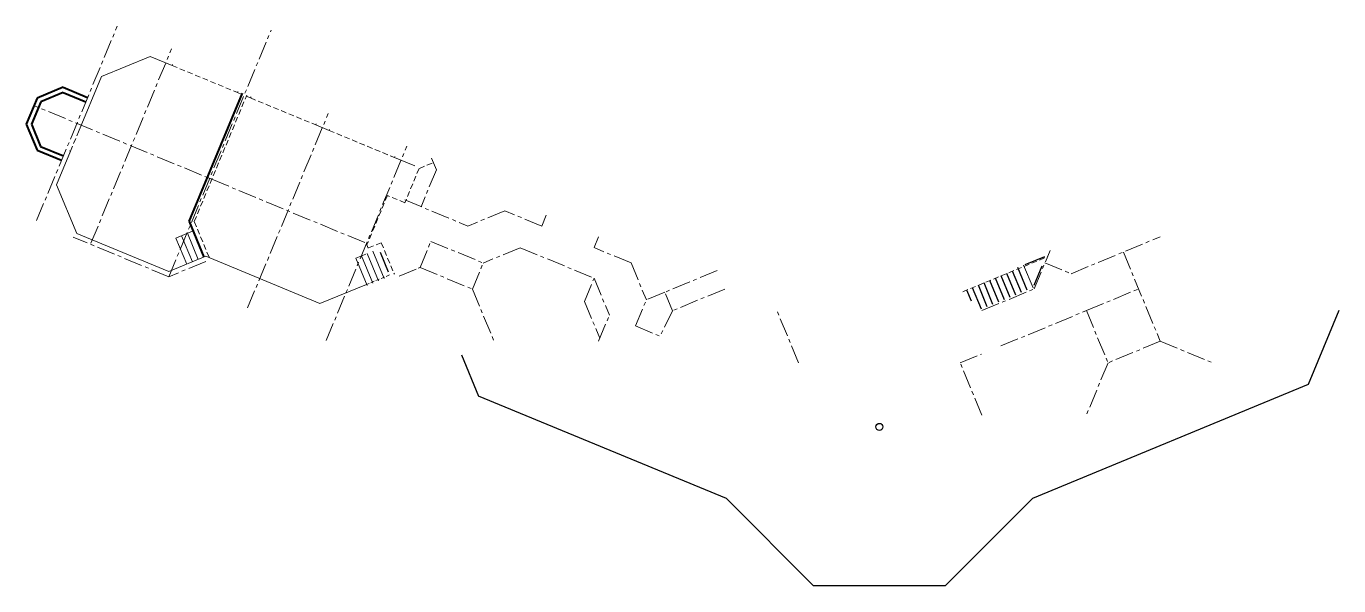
# Model space of a CAD drawing. Header units: inches. Extents: x 2775 to 28360, y 1488 to 9823.
# Drawn here: x 17824 to 20052, y 7917 to 8868 of the extents above; entities that cross this region are included whole.
import ezdxf

# ---------------------------------------------------------------- set-up
doc = ezdxf.new("R2010")
doc.units = ezdxf.units.IN
doc.header["$LTSCALE"] = 0.5
doc.header["$MEASUREMENT"] = 0
doc.linetypes.add('CENTER', pattern=[2, 1.25, -0.25, 0.25, -0.25])
doc.linetypes.add('HIDDEN', pattern=[0.375, 0.25, -0.125])
for name, color, linetype, lineweight in [('BALCONY', 3, 'CONTINUOUS', 30), ('FOUNDATION', 7, 'CONTINUOUS', 40), ('GRID', 1, 'CENTER', 20)]:
    doc.layers.add(name, color=color, linetype=linetype, lineweight=lineweight)
doc.layers.add('STAIRS', color=47, linetype='CONTINUOUS')

msp = doc.modelspace()

# ---------------------------------------------------------------- linework, layer by layer
at = {"layer": 'BALCONY', "color": 3, "ltscale": 50}
for p, q in [((20052.29247, 8384.62512), (20000.3581, 8259.1866)), ((18562.96131, 8309.41711), (18591.97632, 8239.42641)), ((19012.78783, 8065.2009), (19160.88137, 7917.1556)), ((19384.41043, 7917.19201), (19532.45599, 8065.2858)), ((19384.41043, 7917.19201), (19160.88137, 7917.1556))]:
    msp.add_line(p, q, dxfattribs=at)
at = {"layer": 'BALCONY', "color": 3, "ltscale": 150}
for p, q in [((20000.3581, 8259.1866), (19532.45599, 8065.2858)), ((19012.78783, 8065.2009), (18591.97632, 8239.42641))]:
    msp.add_line(p, q, dxfattribs=at)
at = {"layer": 'FOUNDATION', "color": 7, "linetype": 'Continuous', "lineweight": 20, "ltscale": 50}
for p, q in [((18034.56047, 8816.37816), (17952.00786, 8782.18155)), ((17875.78545, 8598.07951), (17909.99494, 8515.49578))]:
    msp.add_line(p, q, dxfattribs=at)
at = {"layer": 'FOUNDATION', "color": 7, "lineweight": 20, "ltscale": 50}
for p, q in [((18034.56047, 8816.37816), (18072.13295, 8800.82229)), ((17913.19015, 8688.42409), (17952.00786, 8782.18155)), ((18183.00596, 8754.91832), (18190.50161, 8751.81494)), ((18197.89313, 8748.75469), (18205.13696, 8745.75557)), ((18316.00998, 8699.8516), (18338.35241, 8690.60132)), ((17875.78545, 8598.07951), (17899.44126, 8655.21604)), ((18449.22542, 8644.69734), (18484.23087, 8630.20428)), ((17909.99494, 8515.49578), (18066.46067, 8450.77613)), ((18066.46067, 8450.77613), (18128.99434, 8476.80106)), ((18128.99434, 8476.80106), (18322.96913, 8396.39851)), ((18402.21907, 8429.09797), (18322.96913, 8396.39851))]:
    msp.add_line(p, q, dxfattribs=at)
at = {"layer": 'FOUNDATION', "lineweight": 20, "ltscale": 50}
for p, q in [((18072.89801, 8802.67018), (18072.13295, 8800.82229)), ((18183.77103, 8756.7662), (18183.00596, 8754.91832)), ((18205.90203, 8747.60346), (18205.13696, 8745.75557)), ((18316.77504, 8701.69948), (18316.00998, 8699.8516)), ((18339.11748, 8692.4492), (18338.35241, 8690.60132)), ((17897.60316, 8655.97706), (17899.45104, 8655.21199)), ((18449.99049, 8646.54523), (18449.22542, 8644.69734))]:
    msp.add_line(p, q, dxfattribs=at)
at = {"layer": 'FOUNDATION', "color": 7, "linetype": 'HIDDEN', "lineweight": 9, "ltscale": 75}
for p, q in [((18072.13295, 8800.82229), (18183.00596, 8754.91832)), ((18205.13696, 8745.75557), (18316.00998, 8699.8516)), ((18338.35241, 8690.60132), (18449.22542, 8644.69734))]:
    msp.add_line(p, q, dxfattribs=at)
at = {"layer": 'FOUNDATION', "linetype": 'Continuous', "ltscale": 50}
for p, q in [((17886.93889, 8763.88658), (17842.65954, 8745.54429)), ((17886.93969, 8755.22769), (17848.86641, 8739.4562)), ((17824.38531, 8701.2586), (17842.69201, 8657.06515)), ((17833.04449, 8701.2587), (17848.81455, 8663.18883))]:
    msp.add_line(p, q, dxfattribs=at)
at = {"layer": 'FOUNDATION', "ltscale": 50}
for p, q in [((17886.93889, 8763.88658), (17928.57487, 8746.64833)), ((17842.74343, 8745.57904), (17824.38531, 8701.2586)), ((17848.86641, 8739.4562), (17833.04449, 8701.2587)), ((17886.93969, 8755.22769), (17925.5146, 8739.25679)), ((18100.95292, 8535.77473), (18191.26741, 8753.66253)), ((17842.69201, 8657.06515), (17884.34536, 8639.81971)), ((17848.81455, 8663.18883), (17887.40563, 8647.21124))]:
    msp.add_line(p, q, dxfattribs=at)
at = {"layer": 'FOUNDATION', "linetype": 'HIDDEN', "lineweight": 9, "ltscale": 75}
for q in [(18198.65894, 8750.60226), (18135.15082, 8474.2492)]:
    msp.add_line((18109.61377, 8535.77676), q, dxfattribs=at)
at = {"layer": 'FOUNDATION', "color": 7, "linetype": 'HIDDEN', "lineweight": 20, "ltscale": 75}
for p, q in [((17899.44126, 8655.21604), (17913.19015, 8688.42409)), ((18491.12028, 8625.93122), (18467.02751, 8567.7393)), ((18437.46135, 8579.98036), (18402.72872, 8496.08972)), ((18467.02751, 8567.7393), (18437.46135, 8579.98036)), ((18402.72872, 8496.08972), (18404.94506, 8490.74342))]:
    msp.add_line(p, q, dxfattribs=at)
at = {"layer": 'FOUNDATION', "linetype": 'HIDDEN', "lineweight": 20, "ltscale": 75}
for p, q in [((18513.29945, 8635.11904), (18491.12028, 8625.93122)), ((18427.01474, 8499.84963), (18404.94506, 8490.74342)), ((18427.01474, 8499.84963), (18449.20514, 8446.32142)), ((19414.25749, 8416.64278), (19557.84731, 8476.14706))]:
    msp.add_line(p, q, dxfattribs=at)
at = {"layer": 'FOUNDATION', "lineweight": 20, "ltscale": 75}
msp.add_line((18131.98988, 8610.6528), (18139.38016, 8607.58952), dxfattribs=at)
at = {"layer": 'FOUNDATION', "ltscale": 10}
msp.add_line((18100.95292, 8535.77473), (18125.95497, 8475.53615), dxfattribs=at)
at = {"layer": 'FOUNDATION', "color": 7, "linetype": 'HIDDEN', "lineweight": 20, "ltscale": 50}
msp.add_line((18441.04401, 8445.1176), (18402.21907, 8429.09797), dxfattribs=at)
at = {"layer": 'GRID', "ltscale": 50}
for p, q in [((17841.93403, 8537.42087), (17978.79783, 8867.61098)), ((18066.46226, 8442.11811), (18239.98316, 8860.74513)), ((17934.27347, 8499.14617), (18071.13727, 8829.33628)), ((18398.93893, 8500.00242), (17837.42975, 8732.74797)), ((18200.12115, 8389.0764), (18336.98495, 8719.26651)), ((18333.58225, 8333.79387), (18470.44605, 8663.98398)), ((18520.5531, 8623.82476), (18512.43048, 8643.41833)), ((18466.85319, 8572.54662), (18573.97268, 8528.19672)), ((18636.69507, 8554.17962), (18573.97268, 8528.19672)), ((18699.45863, 8528.20768), (18636.69507, 8554.17962)), ((18699.45382, 8528.19606), (18707.07385, 8546.60091)), ((18066.46226, 8442.11811), (17903.86181, 8509.51599)), ((18492.90031, 8457.85988), (18511.26189, 8502.20909)), ((18511.26189, 8502.20909), (18599.96031, 8465.48591)), ((18662.77042, 8491.43245), (18599.92398, 8465.39815)), ((18662.77042, 8491.43245), (18788.2514, 8439.48047)), ((18795.77228, 8509.87777), (18788.16384, 8491.50092)), ((18850.93895, 8465.52419), (18788.16384, 8491.50092)), ((19597.89565, 8447.22941), (19749.32612, 8510.03323)), ((18129.02172, 8468.1473), (18066.45901, 8442.11028)), ((19535.11603, 8421.26357), (19562.17708, 8486.60106)), ((19686.64386, 8484.03658), (19749.21638, 8332.55003)), ((18486.26642, 8455.12266), (18453.18664, 8441.47355)), ((18492.90031, 8457.85988), (18489.7907, 8456.57682)), ((18492.90031, 8457.85988), (18581.59873, 8421.13672)), ((18581.59873, 8421.13672), (18599.92398, 8465.39815)), ((18850.93895, 8465.52419), (18876.96125, 8402.75258)), ((18997.03012, 8452.49152), (18908.27817, 8415.72572)), ((19553.48331, 8465.61042), (19597.89565, 8447.22941)), ((18772.02399, 8400.286), (18788.2514, 8439.48047)), ((18788.2514, 8439.48047), (18814.25045, 8376.76496)), ((18581.59873, 8421.13672), (18618.38738, 8332.39427)), ((18772.02399, 8400.286), (18797.99308, 8337.64273)), ((18858.57411, 8358.41396), (18876.96125, 8402.75258)), ((18908.27817, 8415.72572), (18876.96125, 8402.75258)), ((18921.25935, 8384.41216), (18908.27817, 8415.72572)), ((19010.01131, 8421.17796), (18921.25935, 8384.41216)), ((19446.42958, 8384.5115), (19535.11603, 8421.26357)), ((19623.87994, 8384.5267), (19712.56639, 8421.27878)), ((18921.25935, 8384.41216), (18900.12591, 8341.21056)), ((19135.4984, 8295.71234), (19098.70973, 8384.45481)), ((19478.95577, 8324.46946), (19623.87994, 8384.5267)), ((19623.87994, 8384.5267), (19660.63201, 8295.84026)), ((18795.83775, 8332.43691), (18814.2205, 8376.83721)), ((18858.57411, 8358.41396), (18900.12591, 8341.21056)), ((19749.21638, 8332.55003), (19660.63201, 8295.84026)), ((19749.21638, 8332.55003), (19838.08237, 8295.85547)), ((19409.66985, 8295.75705), (19445.69839, 8310.68745)), ((19446.42199, 8207.07043), (19409.66985, 8295.75705)), ((19660.63201, 8295.84026), (19623.87228, 8207.08581))]:
    msp.add_line(p, q, dxfattribs=at)
at = {"layer": 'GRID', "color": 1, "ltscale": 50}
msp.add_line((18520.5531, 8623.82476), (18494.57146, 8561.07063), dxfattribs=at)
at = {"layer": 'GRID', "color": 6, "linetype": 'Continuous', "lineweight": 30, "ltscale": 50}
msp.add_circle((19272.56896, 8186.98411), 6.00011, dxfattribs=at)
at = {"layer": 'STAIRS', "lineweight": 20, "ltscale": 50}
for p, q in [((18078.4609, 8507.79396), (18107.56473, 8519.87352)), ((18400.59315, 8480.3509), (18383.83789, 8473.43748)), ((18383.83789, 8473.43748), (18402.98497, 8427.25043)), ((18393.54412, 8477.44239), (18412.69121, 8431.25534)), ((18403.25036, 8481.4473), (18422.39745, 8435.26024)), ((18412.95659, 8485.45221), (18432.10368, 8439.26515)), ((19533.29815, 8423.08109), (19517.36268, 8461.53498))]:
    msp.add_line(p, q, dxfattribs=at)
at = {"layer": 'STAIRS', "lineweight": 20, "ltscale": 10}
for p, q in [((18088.15876, 8511.81906), (18106.56696, 8467.46735)), ((18097.85662, 8515.84417), (18116.26096, 8471.50175)), ((18078.4609, 8507.79396), (18096.87296, 8463.43295))]:
    msp.add_line(p, q, dxfattribs=at)
at = {"layer": 'STAIRS', "lineweight": 30, "ltscale": 50}
msp.add_line((18424.95978, 8483.91637), (18438.74606, 8450.66077), dxfattribs=at)
at = {"layer": 'STAIRS', "lineweight": 25, "ltscale": 50}
for p, q in [((19520.02856, 8462.63973), (19553.28598, 8476.42176)), ((19535.14677, 8427.54448), (19548.92223, 8460.80462))]:
    msp.add_line(p, q, dxfattribs=at)
at = {"layer": 'STAIRS', "ltscale": 50}
for p, q in [((19504.19791, 8411.02182), (19489.02811, 8447.62807)), ((19513.89799, 8415.04157), (19498.72819, 8451.64783)), ((19523.59807, 8419.06133), (19507.6626, 8457.51522)), ((19445.99743, 8386.90327), (19430.82763, 8423.50952)), ((19455.69751, 8390.92303), (19440.52771, 8427.52928)), ((19465.39759, 8394.94278), (19450.22779, 8431.54904)), ((19475.09767, 8398.96254), (19459.92787, 8435.5688)), ((19484.79775, 8402.9823), (19469.62795, 8439.58855)), ((19494.49783, 8407.00206), (19479.32803, 8443.60831)), ((19428.88321, 8400.77458), (19421.12755, 8419.48976))]:
    msp.add_line(p, q, dxfattribs=at)

doc.saveas('drawing.dxf')
